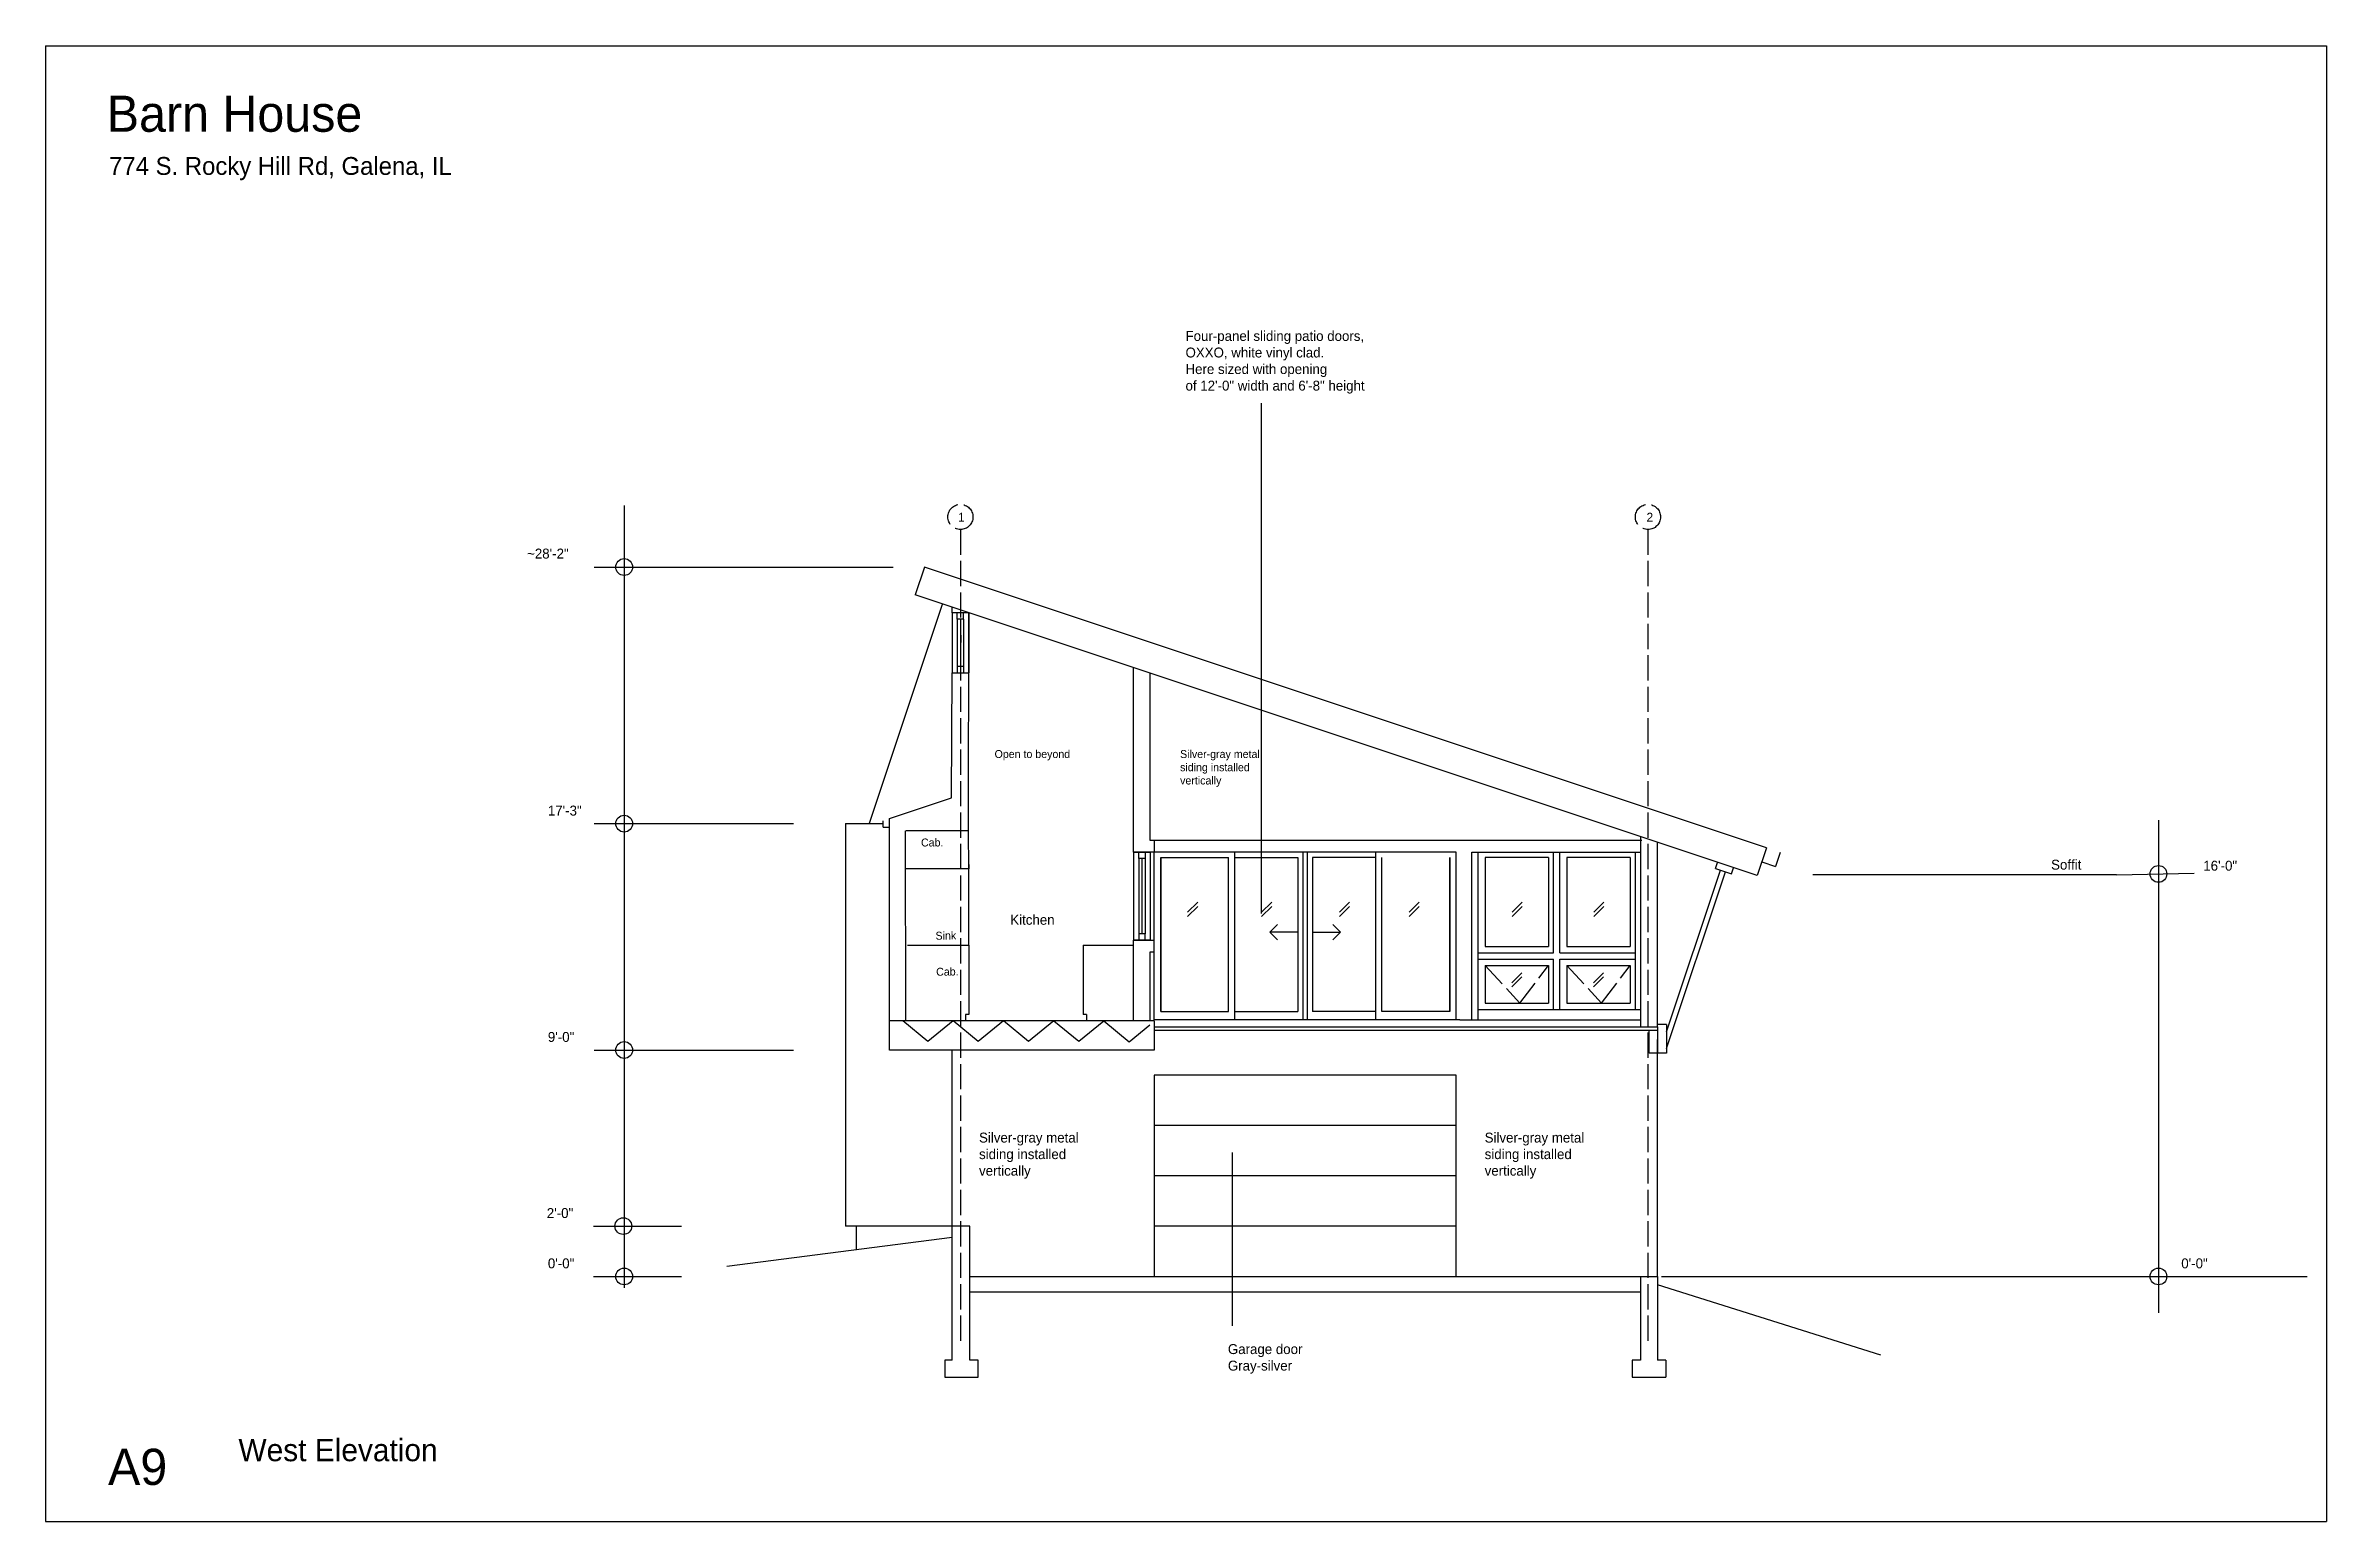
# Model space of a CAD drawing. Header units: inches. Extents: x 967 to 5652, y 0 to 2983.
# Drawn here: x 3365 to 4453, y 760 to 1464 of the extents above; entities that cross this region are included whole.
import ezdxf

# ---------------------------------------------------------------- set-up
doc = ezdxf.new("R2010")
doc.units = ezdxf.units.IN
doc.header["$MEASUREMENT"] = 0
doc.linetypes.add('ACAD_ISO02W100', pattern=[15, 12, -3])
for name, color, linetype in [('const', 7, 'Continuous'), ('e1', 7, 'Continuous'), ('e2', 251, 'Continuous'), ('grid', 252, 'ACAD_ISO02W100'), ('millwork', 253, 'Continuous'), ('soffit', 253, 'ACAD_ISO02W100'), ('walls', 7, 'Continuous')]:
    doc.layers.add(name, color=color, linetype=linetype)

msp = doc.modelspace()

# ---------------------------------------------------------------- texts
at = {"layer": 'const', "attachment_point": 1}
for s, insert, char_height, width in [('Barn House', (3394.3, 1439.7), 17.26, 6582.049), ('774 S. Rocky Hill Rd, Galena, IL', (3395.4, 1410.4), 8.525, 3250.395), ('Four-panel sliding patio doors,^JOXXO, white vinyl clad.^JHere sized with opening^Jof 12\'-0" width and 6\'-8" height', (3908.9, 1327.4), 4.7359, 1805.775), ('1', (3800.4, 1240.7), 4.26, 1625.197), ('2', (4128.8, 1240.7), 4.26, 1625.197), ('~28\'-2"', (3594.8, 1223.6), 4.74, 1805.775), ('Open to beyond', (3817.8, 1127.5), 3.789, 1444.62), ('Silver-gray metal^Jsiding installed^Jvertically', (3906.3, 1127.5), 3.789, 1444.62), ('17\'-3"', (3604.7, 1101), 4.74, 1805.775), ('Cab.', (3782.7, 1085.3), 3.79, 1444.62), ('Soffit', (4321.8, 1075.2), 4.74, 1805.775), ('16\'-0"', (4394.4, 1074.7), 4.74, 1805.775), ('Kitchen', (3825.3, 1048.9), 4.74, 1805.775), ('9\'-0"', (3604.7, 993), 4.74, 1805.775), ('Silver-gray metal^Jsiding installed^Jvertically', (3810.4, 945), 4.736, 1805.775), ('Silver-gray metal^Jsiding installed^Jvertically', (4051.6, 945), 4.736, 1805.775), ('2\'-0"', (3604.2, 909), 4.74, 1805.775), ('0\'-0"', (3604.7, 885), 4.74, 1805.775), ('0\'-0"', (4383.9, 885), 4.74, 1805.775), ('Garage door^JGray-silver', (3929.1, 844.1), 4.736, 1805.775), ('A9', (3394.9, 794.2), 17.26, 6582.049), ('West Elevation', (3457.1, 798.9), 10.656, 4062.993)]:
    msp.add_mtext(s, dxfattribs=dict(at, insert=insert, char_height=char_height, width=width))
at = {"layer": 'const', "char_height": 3.79, "width": 1444.62, "attachment_point": 1, "rotation": 0.918}
for s, insert in [('Sink', (3789.6, 1040.8)), ('Cab.', (3789.9, 1023.6))]:
    msp.add_mtext(s, dxfattribs=dict(at, insert=insert))

# ---------------------------------------------------------------- linework, layer by layer
for p, q in [((3365.1, 1463.5), (3365.1, 759.5)), ((3365.1, 1463.5), (4453.1, 1463.5)), ((4453.1, 1463.5), (4453.1, 759.5)), ((3806, 900.4), (3797.5, 900.4)), ((3365.1, 759.5), (4453.1, 759.5))]:
    msp.add_line(p, q)
at = {"layer": 'e1'}
for p, q in [((3784.4, 1214.8), (3779.9, 1201.5)), ((3801.5, 1189.9), (3801.5, 1167.3)), ((3797.5, 1164.3), (3805.6, 1164.3)), ((3892.1, 1084.4), (3892.1, 1164.1)), ((3764.7, 1090.7), (3764.7, 1093.7)), ((3764.7, 1090.7), (3767.7, 1090.7)), ((3767.7, 984.4), (3767.7, 1094.8)), ((3805.4, 1088.9), (3775.4, 1088.9)), ((3805.5, 1070.9), (3805.4, 1088.9)), ((3884.1, 1078.8), (3892.1, 1078.8)), ((3892.1, 1078.8), (3884.1, 1078.8)), ((3886.6, 1075.8), (3886.6, 1078.8)), ((3889.6, 1078.8), (3889.6, 1075.8)), ((3894, 1084.4), (3892.1, 1084.4)), ((3894, 1078.8), (3892.1, 1078.8)), ((3894, 1084.4), (3894, 1078.8)), ((4186, 1080.9), (4181.6, 1067.6)), ((4192.6, 1078.7), (4190.4, 1072)), ((3805.5, 1070.9), (3775.5, 1070.9)), ((3805.5, 1072.9), (3805.5, 1070.9)), ((3889.6, 1075.8), (3886.6, 1075.8)), ((3888.1, 1075.8), (3888.1, 1039.8)), ((3776.3, 1034.4), (3805.5, 1034.4)), ((3805.5, 1034.4), (3805.5, 1001.4)), ((3860.1, 1034.4), (3884.1, 1034.4)), ((3860.1, 1034.4), (3860.1, 1001.4)), ((3884.1, 1036.8), (3892.1, 1036.8)), ((3892.1, 1036.8), (3884.1, 1036.8)), ((3889.6, 1039.8), (3886.6, 1039.8)), ((3886.6, 1039.8), (3886.6, 1036.8)), ((3889.6, 1036.8), (3889.6, 1039.8)), ((3892.1, 1036.8), (3894, 1036.8)), ((3892.1, 1031.3), (3894, 1031.3)), ((3805.5, 1001.4), (3804, 1001.4)), ((3804, 1001.4), (3804, 998.4)), ((3861.6, 1001.4), (3860.1, 1001.4)), ((3861.6, 1001.4), (3861.6, 998.4)), ((3894, 998.4), (3894, 984.4)), ((3894, 995.4), (4134, 995.4)), ((3894, 993.9), (4134, 993.9)), ((4130, 982.9), (4130, 993.9)), ((4134, 995.4), (4134, 982.9))]:
    msp.add_line(p, q, dxfattribs=at)
at = {"layer": 'e2'}
for p, q in [((3945, 1292.9), (3945, 1049.6)), ((3641.1, 1244.1), (3641.1, 870.9)), ((3626.8, 1214.8), (3769.4, 1214.8)), ((3793, 1197.4), (3758, 1092.4)), ((3797.5, 1193), (3797.5, 1164.3)), ((3800, 1189.9), (3800, 1167.3)), ((3803, 1189.9), (3803, 1167.3)), ((3805.6, 1192.9), (3805.6, 1164.3)), ((3801.7, 1178.8), (3801.7, 1182.3)), ((3801.7, 1182.3), (3801.7, 1178.8)), ((3626.8, 1092.4), (3721.9, 1092.4)), ((3746.7, 1092.4), (3764.7, 1092.4)), ((3746.7, 1092.4), (3746.7, 900.4)), ((4373, 1094.1), (4373, 859)), ((3884.1, 1078.8), (3884.1, 1036.8)), ((3892.1, 1078.8), (3892.1, 1036.8)), ((4126.5, 1084.4), (3894, 1084.4)), ((4038, 1078.8), (3894, 1078.8)), ((3894, 998.8), (3894, 1078.8)), ((3932.4, 998.8), (3932.4, 1078.8)), ((3965, 998.8), (3965, 1078.8)), ((3967, 998.8), (3967, 1078.8)), ((3999.6, 998.8), (3999.6, 1078.8)), ((4038, 998.8), (4038, 1078.8)), ((4045.5, 1078.8), (4126, 1078.8)), ((4045.5, 998.8), (4045.5, 1078.8)), ((4048.5, 998.8), (4048.5, 1078.8)), ((4051.1, 1078.8), (4126.3, 1078.8)), ((4084.5, 1030.8), (4084.5, 1078.6)), ((4087.5, 1030.8), (4087.5, 1078.6)), ((4123.5, 1003.7), (4123.5, 1078.8)), ((4126, 1086.4), (4126, 995.4)), ((4134, 995.4), (4134, 1083.7)), ((3805.5, 1034.4), (3805.5, 1070.9)), ((3886.6, 1075.8), (3886.6, 1039.8)), ((3889.6, 1075.8), (3889.6, 1039.8)), ((3897.1, 1002.8), (3897.1, 1076.3)), ((3897.1, 1076.3), (3897.1, 1002.8)), ((3897.1, 1076.3), (3929.4, 1076.3)), ((3929.4, 1002.8), (3929.4, 1076.3)), ((3932.4, 1076.3), (3962.5, 1076.3)), ((3962.5, 1076.3), (3962.5, 1002.8)), ((3969.5, 1076.3), (3969.5, 1002.8)), ((3999.6, 1076.3), (3969.5, 1076.3)), ((4002.6, 1002.8), (4002.6, 1076.3)), ((4034.9, 1002.8), (4034.9, 1076.3)), ((4034.9, 1076.3), (4034.9, 1002.8)), ((4051.8, 1076.3), (4051.8, 1033.8)), ((4082, 1076.3), (4051.8, 1076.3)), ((4082, 1076.3), (4082, 1033.8)), ((4121, 1076.3), (4090.8, 1076.3)), ((4090.8, 1076.3), (4090.8, 1033.8)), ((4121, 1076.3), (4121, 1033.8)), ((4138.4, 993), (4164.1, 1070.2)), ((4138.4, 985.1), (4166.5, 1069.4)), ((4161.7, 1071), (4162.7, 1073.8)), ((4161.7, 1071), (4169.3, 1068.4)), ((4169.3, 1068.4), (4170.3, 1071.3)), ((4353, 1068), (4208.1, 1068)), ((4353, 1068), (4390.1, 1068.7)), ((3909.9, 1050.1), (3914.7, 1054.9)), ((3909.9, 1048.1), (3914.7, 1052.9)), ((3945.2, 1050.1), (3950, 1054.9)), ((3945.2, 1048.1), (3950, 1052.9)), ((3982.3, 1050.1), (3987.1, 1054.9)), ((3982.3, 1048.1), (3987.1, 1052.9)), ((4015.5, 1050.1), (4020.3, 1054.9)), ((4015.5, 1048.1), (4020.3, 1052.9)), ((4064.7, 1050.1), (4069.5, 1054.9)), ((4064.7, 1048.1), (4069.5, 1052.9)), ((4103.7, 1050.1), (4108.5, 1054.9)), ((4103.7, 1048.1), (4108.5, 1052.9)), ((3949.1, 1040.6), (3952.8, 1044.3)), ((3962.5, 1040.6), (3949.1, 1040.6)), ((3949.1, 1040.6), (3952.8, 1036.9)), ((3969.5, 1040.6), (3982.9, 1040.6)), ((3982.9, 1040.6), (3979.2, 1044.3)), ((3982.9, 1040.6), (3979.2, 1036.9)), ((4051.8, 1033.8), (4082, 1033.8)), ((4090.8, 1033.8), (4121, 1033.8)), ((4048.5, 1030.8), (4084.5, 1030.8)), ((4048.5, 1027.8), (4084.5, 1027.8)), ((4051.8, 1024.8), (4082, 1024.8)), ((4051.8, 1024.8), (4051.8, 1006.7)), ((4082, 1024.8), (4082, 1006.7)), ((4084.5, 1003.7), (4084.5, 1027.8)), ((4087.5, 1030.8), (4123.5, 1030.8)), ((4087.5, 1003.7), (4087.5, 1027.8)), ((4087.5, 1027.8), (4123.5, 1027.8)), ((4090.8, 1024.8), (4090.8, 1006.7)), ((4090.8, 1024.8), (4121, 1024.8)), ((4121, 1024.8), (4121, 1006.7)), ((4064.5, 1016.5), (4069.3, 1021.3)), ((4064.5, 1014.5), (4069.3, 1019.3)), ((4103.5, 1016.5), (4108.3, 1021.3)), ((4103.5, 1014.5), (4108.3, 1019.3)), ((3897.1, 1002.8), (3929.4, 1002.8)), ((3932.4, 1002.8), (3962.5, 1002.8)), ((3999.6, 1002.8), (3969.5, 1002.8)), ((4034.9, 1002.8), (4002.6, 1002.8)), ((4048.5, 1003.7), (4126, 1003.7)), ((4051.8, 1006.7), (4082, 1006.7)), ((4090.8, 1006.7), (4121, 1006.7)), ((3786, 988.4), (3774, 998.4)), ((3798, 998.4), (3786, 988.4)), ((3810, 988.4), (3798, 998.4)), ((3822, 998.4), (3810, 988.4)), ((3834, 988.4), (3822, 998.4)), ((3846, 998.4), (3834, 988.4)), ((3858, 988.4), (3846, 998.1)), ((3870, 998.1), (3858, 988.4)), ((3882, 988.1), (3870, 998.1)), ((3891.8, 996.3), (3882, 988.1)), ((4039.7, 998.8), (3894, 998.8)), ((4039.7, 998.8), (4125.8, 998.8)), ((3626.8, 984.4), (3721.9, 984.4)), ((3797.5, 900.4), (3797.5, 984.4)), ((4134, 876.4), (4134, 989.4)), ((4038, 972.4), (3894, 972.4)), ((4038, 876.4), (4038, 972.4)), ((4038, 948.4), (3894, 948.4)), ((3931.2, 935.5), (3931.2, 852.9)), ((4038, 924.4), (3894, 924.4)), ((3626.4, 900.4), (3668.4, 900.4)), ((3797.5, 900.4), (3746.7, 900.4)), ((3751.7, 900.4), (3751.7, 889.1)), ((4038, 900.4), (3894, 900.4)), ((3626.4, 876.4), (3668.4, 876.4)), ((4136, 876.4), (4443.9, 876.4)), ((4358.3, 876.4), (4400.2, 876.4))]:
    msp.add_line(p, q, dxfattribs=at)
for centre in [(3641.1, 1214.8), (3641.1, 1092.4), (4373, 1068.4), (3641.1, 984.4), (3640.7, 900.4), (3641.1, 876.4), (4373, 876.4)]:
    msp.add_circle(centre, 4, dxfattribs=at)
at = {"layer": 'grid'}
for p, q in [((3801.5, 1232.7), (3801.5, 843.8)), ((4129.5, 1232.7), (4129.5, 843.8))]:
    msp.add_line(p, q, dxfattribs=at)
for centre in [(3801.5, 1238.7), (4129.5, 1238.7)]:
    msp.add_circle(centre, 6, dxfattribs=at)
at = {"layer": 'millwork'}
for p, q in [((4138.4, 996.5), (4134, 996.5)), ((4138.4, 996.5), (4138.4, 982.9)), ((4138.4, 982.9), (4134, 982.9)), ((3894, 972.4), (3894, 876.4))]:
    msp.add_line(p, q, dxfattribs=at)
at = {"layer": 'soffit'}
for p, q in [((4051.8, 1024.8), (4068.4, 1006.7)), ((4068.4, 1006.7), (4082, 1024.8)), ((4090.8, 1024.8), (4107.4, 1006.7)), ((4107.4, 1006.7), (4121, 1024.8))]:
    msp.add_line(p, q, dxfattribs=at)
at = {"layer": 'walls'}
for p, q in [((4186, 1080.9), (3784.4, 1214.8)), ((4181.6, 1067.6), (3779.9, 1201.5)), ((3797.5, 1192.9), (3797.5, 1195.6)), ((3805.6, 1192.9), (3797.5, 1192.9)), ((3800, 1189.9), (3800, 1192.9)), ((3803, 1189.9), (3800, 1189.9)), ((3803, 1189.9), (3803, 1192.9)), ((3805.4, 1088.9), (3805.6, 1192.9)), ((3797.3, 1104.7), (3797.5, 1164.3)), ((3803, 1167.3), (3800, 1167.3)), ((3800, 1167.3), (3800, 1164.3)), ((3803, 1167.3), (3803, 1164.3)), ((3884.1, 1078.8), (3884.1, 1166.8)), ((3767.7, 1094.8), (3797.3, 1104.7)), ((3775.5, 998.4), (3775.3, 1088.9)), ((4183.8, 1074.2), (4190.4, 1072)), ((3884.1, 998.4), (3884.1, 1036.8)), ((3894, 1031.3), (3894, 1036.8)), ((3892.1, 998.4), (3892.1, 1031.3)), ((3894, 998.4), (3767.7, 998.4)), ((3894, 984.4), (3767.7, 984.4)), ((4134, 982.9), (4130, 982.9)), ((3797.5, 894.9), (3690.1, 881.2)), ((3797.5, 894.9), (3797.5, 900.4)), ((3797.5, 836.4), (3797.5, 894.9)), ((3806, 836.4), (3806, 900.4)), ((3806, 876.4), (4134, 876.4)), ((4126, 876.4), (4126, 836.4)), ((4134, 876.4), (4134, 856.9)), ((4134, 873.6), (4134, 836.4)), ((4240.5, 838.9), (4134, 872.4)), ((4126, 868.9), (3806, 868.9)), ((3797.5, 836.4), (3794, 836.4)), ((3794, 836.4), (3794, 828.4)), ((3794, 828.4), (3810, 828.4)), ((3810, 836.4), (3806, 836.4)), ((3810, 828.4), (3810, 836.4)), ((4126, 836.4), (4122, 836.4)), ((4122, 836.4), (4122, 828.4)), ((4122, 828.4), (4138, 828.4)), ((4138, 836.4), (4134, 836.4)), ((4134, 828.4), (4138, 828.4)), ((4138, 836.4), (4138, 828.4))]:
    msp.add_line(p, q, dxfattribs=at)

msp.set_redraw_order([(e.dxf.handle, doc.entitydb.next_handle()) for e in msp.query("TEXT MTEXT ATTDEF DIMENSION ARC_DIMENSION")])  # texts and dimensions are drawn at this point

doc.saveas('drawing.dxf')
